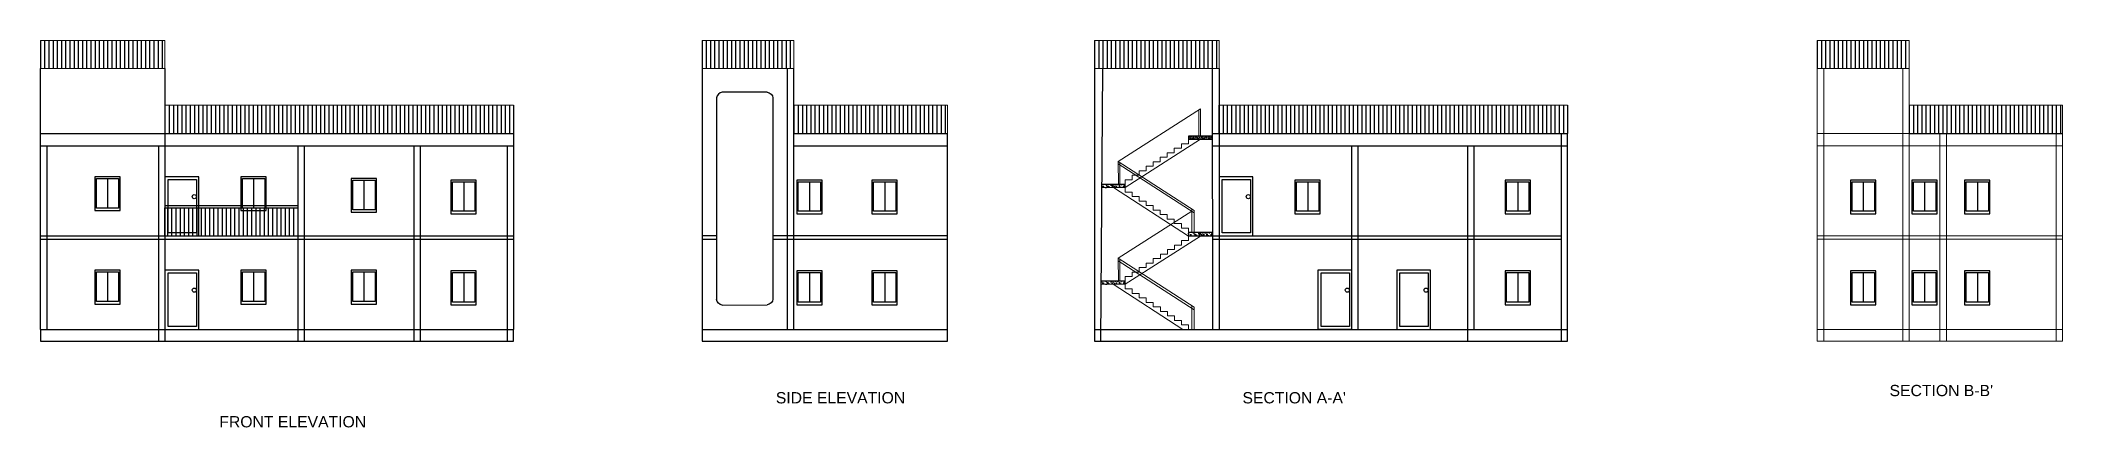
# Model space of a CAD drawing. Header units: metres. Extents: x 0 to 2377, y 0 to 2754.
# Drawn here: x 120.7 to 192.5, y 101.6 to 115.3 of the extents above; entities that cross this region are included whole.
import ezdxf

# ---------------------------------------------------------------- set-up
doc = ezdxf.new("R2010")
doc.units = ezdxf.units.M
doc.linetypes.add('DASHED', pattern=[0.75, 0.5, -0.25])
doc.layers.add('Stairs', color=1, linetype='Continuous', lineweight=35)
doc.layers.add('Walls', color=7, linetype='Continuous')
doc.styles.get("Standard").update_dxf_attribs({"font": 'arial.ttf'})

msp = doc.modelspace()

# ---------------------------------------------------------------- texts
at = {"char_height": 0.4, "attachment_point": 1}
for s, insert in [('\\pxqc;SIDE ELEVATION', (145.035, 102.859)), ("\\pxqc;SECTION A-A'", (161.153, 102.859)), ("SECTION B-B'", (186.379, 103.116)), ('\\pxqc;FRONT ELEVATION ', (125.575, 102.007))]:
    msp.add_mtext_dynamic_manual_height_columns(s, width=8.15046, gutter_width=17.678, heights=[0.763], dxfattribs=dict(at, insert=insert))

# ---------------------------------------------------------------- hatches: boundary and pattern name
at = {"lineweight": 0}
h = msp.add_hatch(dxfattribs=at)
h.set_pattern_fill('AR-CONC', color=256, scale=0.0005)
h.set_pattern_definition([(50, (-22.92186, 6.84556), (0.091092334, -0.007969543), [0.009525, -0.104775]), (355, (-22.92186, 6.84556), (-0.01762171, 0.095528423), [0.00762, -0.083820292]), (100.451445, (-22.91427, 6.84489), (0.073470624, 0.087558876), [0.008095004, -0.089045122]), (46.1842, (-22.92186, 6.87096), (0.13553952, -0.021021164), [0.0142875, -0.1571625]), (96.63556, (-22.91056, 6.8692), (0.11870207, 0.12371306), [0.01214251, -0.1335678]), (351.18415, (-22.92186, 6.87096), (0.11870207, 0.12371306), [0.01142998, -0.12572987]), (21, (-22.90916, 6.86461), (0.075807196, -0.0511326), [0.009525, -0.104775]), (326, (-22.90916, 6.86461), (0.030901014, 0.092093983), [0.00762, -0.08382]), (71.451445, (-22.90284, 6.86035), (0.10670821, 0.040961384), [0.008095004, -0.08904497]), (37.5, (-22.921857, 6.845558), (0.0015443016, 0.0422775194), [0, -0.082804, 0, -0.08509, 0, -0.0841375]), (7.5, (-22.921857, 6.84556), (0.033409831, 0.050090287), [0, -0.048514, 0, -0.080899, 0, -0.0320675]), (327.5, (-22.950178, 6.845558), (0.0677952976, -0.002864372), [0, -0.03175, 0, -0.09906, 0, -0.131445]), (317.5, (-22.96288, 6.84556), (0.07406459, 0.012713246), [0, -0.041275, 0, -0.065786, 0, -0.093345])])
h.paths.add_polyline_path([(162.324, 111.952), (161.469, 111.952), (161.469, 111.837), (162.324, 111.837)])
at = {"layer": 'Walls', "linetype": 'DASHED'}
h = msp.add_hatch(dxfattribs=at)
h.set_pattern_fill('AR-CONC', color=256, scale=0.029)
h.set_pattern_definition([(50, (-1313.58844, -1627.01318), (0.208005453, -0.018198119), [0.02175, -0.23925]), (355, (-1313.58844, -1627.01318), (-0.040237887, 0.218135719), [0.0174, -0.1914]), (100.451444, (-1313.5711, -1627.0147), (0.167767566, 0.199937597), [0.018484656, -0.203331212]), (46.1842, (-1313.58844, -1626.95518), (0.309499986, -0.04800059), [0.032625, -0.358875]), (96.635635, (-1313.56265, -1626.95918), (0.271051964, 0.282494394), [0.027727, -0.30499699]), (351.184164, (-1313.58844, -1626.95518), (0.271051964, 0.282494394), [0.0261, -0.2871]), (21, (-1313.55944, -1626.96968), (0.173103045, -0.116759478), [0.02175, -0.23925]), (326, (-1313.55944, -1626.96968), (0.070561446, 0.210293513), [0.0174, -0.1914]), (71.451445, (-1313.54501, -1626.9794), (0.24366449, 0.093534034), [0.018484655, -0.203331212]), (37.5, (-1313.58844, -1627.01318), (0.003526358, 0.0965392176), [0, -0.18908, 0, -0.1943, 0, -0.192125]), (7.5, (-1313.58844, -1627.01318), (0.076290166, 0.1143793964), [0, -0.11078, 0, -0.18473, 0, -0.073225]), (327.5, (-1313.65311, -1627.01318), (0.1548085065, -0.0065409128), [0, -0.0725, 0, -0.2262, 0, -0.30015]), (317.5, (-1313.68211, -1627.01318), (0.169123989, 0.029030445), [0, -0.09425, 0, -0.15022, 0, -0.21315])])
h.paths.add_polyline_path([(159.219, 110.122), (159.219, 110.237), (158.403, 110.236), (158.403, 110.121)])
h = msp.add_hatch(dxfattribs=at)
h.set_pattern_fill('AR-CONC', color=256, scale=0.029)
h.set_pattern_definition([(50, (-1310.47941, -1628.72818), (0.208005453, -0.018198119), [0.02175, -0.23925]), (355, (-1310.47941, -1628.72818), (-0.040237887, 0.218135719), [0.0174, -0.1914]), (100.451444, (-1310.46208, -1628.7297), (0.167767566, 0.199937597), [0.018484656, -0.203331212]), (46.1842, (-1310.47941, -1628.67018), (0.309499986, -0.04800059), [0.032625, -0.358875]), (96.635635, (-1310.45362, -1628.67418), (0.271051964, 0.282494394), [0.027727, -0.30499699]), (351.184164, (-1310.4794, -1628.67018), (0.271051964, 0.282494394), [0.0261, -0.2871]), (21, (-1310.45041, -1628.68468), (0.173103045, -0.116759478), [0.02175, -0.23925]), (326, (-1310.45041, -1628.68468), (0.070561446, 0.210293513), [0.0174, -0.1914]), (71.451445, (-1310.43599, -1628.6944), (0.24366449, 0.093534034), [0.018484655, -0.203331212]), (37.5, (-1310.47941, -1628.72818), (0.003526358, 0.0965392176), [0, -0.18908, 0, -0.1943, 0, -0.192125]), (7.5, (-1310.47941, -1628.72818), (0.076290166, 0.1143793964), [0, -0.11078, 0, -0.18473, 0, -0.073225]), (327.5, (-1310.54408, -1628.72818), (0.1548085065, -0.0065409128), [0, -0.0725, 0, -0.2262, 0, -0.30015]), (317.5, (-1310.57308, -1628.72818), (0.169123989, 0.029030445), [0, -0.09425, 0, -0.15022, 0, -0.21315])])
h.paths.add_polyline_path([(162.328, 108.407), (162.328, 108.522), (161.469, 108.522), (161.469, 108.407)])
h = msp.add_hatch(dxfattribs=at)
h.set_pattern_fill('AR-CONC', color=256, scale=0.029)
h.set_pattern_definition([(50, (-1313.58441, -1630.44818), (0.208005453, -0.018198119), [0.02175, -0.23925]), (355, (-1313.58441, -1630.44818), (-0.040237887, 0.218135719), [0.0174, -0.1914]), (100.451444, (-1313.56708, -1630.4497), (0.167767566, 0.199937597), [0.018484656, -0.203331212]), (46.1842, (-1313.58441, -1630.39018), (0.309499986, -0.04800059), [0.032625, -0.358875]), (96.635635, (-1313.55862, -1630.39418), (0.271051964, 0.282494394), [0.027727, -0.30499699]), (351.184164, (-1313.5844, -1630.39018), (0.271051964, 0.282494394), [0.0261, -0.2871]), (21, (-1313.55541, -1630.40468), (0.173103045, -0.116759478), [0.02175, -0.23925]), (326, (-1313.55541, -1630.40468), (0.070561446, 0.210293513), [0.0174, -0.1914]), (71.451445, (-1313.54099, -1630.4144), (0.24366449, 0.093534034), [0.018484655, -0.203331212]), (37.5, (-1313.58441, -1630.44818), (0.003526358, 0.0965392176), [0, -0.18908, 0, -0.1943, 0, -0.192125]), (7.5, (-1313.58441, -1630.44818), (0.076290166, 0.1143793964), [0, -0.11078, 0, -0.18473, 0, -0.073225]), (327.5, (-1313.64908, -1630.44818), (0.1548085065, -0.0065409128), [0, -0.0725, 0, -0.2262, 0, -0.30015]), (317.5, (-1313.67808, -1630.44818), (0.169123989, 0.029030445), [0, -0.09425, 0, -0.15022, 0, -0.21315])])
h.paths.add_polyline_path([(159.223, 106.687), (159.223, 106.802), (158.379, 106.801), (158.378, 106.687)])

# ---------------------------------------------------------------- linework, layer by layer
at = {"lineweight": 0}
for p, q in [((125.111, 115.346), (120.687, 115.346)), ((120.687, 115.346), (120.687, 114.346)), ((125.111, 114.346), (125.111, 115.346)), ((147.457, 115.346), (144.191, 115.346)), ((144.191, 115.346), (144.191, 114.346)), ((147.457, 114.346), (147.457, 115.346)), ((162.558, 115.346), (158.134, 115.346)), ((158.134, 115.346), (158.134, 114.346)), ((162.558, 114.346), (162.558, 115.346)), ((187.076, 115.346), (183.81, 115.346)), ((183.81, 115.346), (183.81, 114.346)), ((187.076, 114.346), (187.076, 115.346)), ((120.687, 114.346), (125.111, 114.346)), ((147.457, 114.346), (144.191, 114.346)), ((144.191, 114.346), (147.457, 114.346)), ((158.134, 114.346), (162.558, 114.346)), ((187.076, 114.346), (183.81, 114.346)), ((183.81, 114.346), (183.81, 112.046)), ((187.076, 114.346), (183.81, 114.346)), ((183.81, 114.346), (187.076, 114.346)), ((184.04, 104.667), (184.04, 114.346)), ((186.846, 114.346), (186.846, 104.667)), ((187.076, 104.667), (187.076, 114.346)), ((137.498, 113.046), (125.111, 113.046)), ((125.111, 113.046), (125.111, 112.046)), ((129.439, 113.046), (129.439, 112.046)), ((133.767, 113.046), (133.767, 112.046)), ((152.906, 113.046), (147.457, 113.046)), ((147.457, 113.046), (147.457, 112.046)), ((151.786, 113.046), (151.786, 112.046)), ((152.906, 112.046), (152.906, 113.046)), ((174.941, 113.046), (162.553, 113.046)), ((162.553, 113.046), (162.553, 112.046)), ((166.882, 113.046), (166.882, 112.046)), ((171.21, 113.046), (171.21, 112.046)), ((192.525, 113.046), (187.076, 113.046)), ((187.076, 113.046), (187.076, 112.046)), ((191.404, 113.046), (191.404, 112.046)), ((192.525, 112.046), (192.525, 113.046)), ((147.457, 112.046), (151.882, 112.046)), ((151.786, 112.046), (152.906, 112.046)), ((161.469, 111.952), (162.324, 111.952)), ((161.469, 111.952), (161.469, 111.837)), ((162.324, 111.952), (162.324, 111.837)), ((183.81, 112.046), (183.81, 104.667)), ((192.525, 112.046), (183.81, 112.046)), ((183.81, 111.607), (192.525, 111.607)), ((187.076, 112.046), (191.5, 112.046)), ((188.167, 112.046), (188.167, 104.667)), ((188.398, 104.667), (188.398, 112.046)), ((191.404, 112.046), (192.525, 112.046)), ((192.295, 104.667), (192.295, 112.046)), ((192.525, 104.667), (192.525, 112.046)), ((159.219, 110.122), (158.402, 110.122)), ((159.219, 110.122), (159.219, 110.237)), ((161.469, 108.522), (161.469, 108.407)), ((162.322, 108.407), (162.322, 108.522)), ((162.328, 108.407), (161.469, 108.407)), ((192.525, 108.407), (183.81, 108.407)), ((183.81, 108.287), (192.525, 108.287)), ((159.223, 106.687), (158.378, 106.687)), ((159.223, 106.687), (159.223, 106.802)), ((192.525, 105.087), (183.81, 105.087)), ((183.81, 104.667), (192.525, 104.667))]:
    msp.add_line(p, q, dxfattribs=at)
for p, q in [((120.687, 115.346), (120.687, 114.346)), ((120.836, 115.346), (120.836, 114.346)), ((120.986, 115.346), (120.986, 114.346)), ((121.135, 115.346), (121.135, 114.346)), ((121.284, 115.346), (121.284, 114.346)), ((121.433, 115.346), (121.433, 114.346)), ((121.433, 115.346), (121.433, 114.346)), ((121.583, 115.346), (121.583, 114.346)), ((121.583, 115.346), (121.583, 114.346)), ((121.732, 115.346), (121.732, 114.346)), ((121.881, 115.346), (121.881, 114.346)), ((121.881, 115.346), (121.881, 114.346)), ((122.03, 115.346), (122.03, 114.346)), ((122.18, 115.346), (122.18, 114.346)), ((122.329, 115.346), (122.329, 114.346)), ((122.478, 115.346), (122.478, 114.346)), ((122.627, 115.346), (122.627, 114.346)), ((122.627, 115.346), (122.627, 114.346)), ((122.777, 115.346), (122.777, 114.346)), ((122.777, 115.346), (122.777, 114.346)), ((122.926, 115.346), (122.926, 114.346)), ((123.075, 115.346), (123.075, 114.346)), ((123.075, 115.346), (123.075, 114.346)), ((123.224, 115.346), (123.224, 114.346)), ((123.374, 115.346), (123.374, 114.346)), ((123.523, 115.346), (123.523, 114.346)), ((123.672, 115.346), (123.672, 114.346)), ((123.821, 115.346), (123.821, 114.346)), ((123.821, 115.346), (123.821, 114.346)), ((123.97, 115.346), (123.97, 114.346)), ((123.97, 115.346), (123.97, 114.346)), ((124.12, 115.346), (124.12, 114.346)), ((124.269, 115.346), (124.269, 114.346)), ((124.269, 115.346), (124.269, 114.346)), ((124.418, 115.346), (124.418, 114.346)), ((124.567, 115.346), (124.567, 114.346)), ((124.717, 115.346), (124.717, 114.346)), ((124.866, 115.346), (124.866, 114.346)), ((125.015, 115.346), (125.015, 114.346)), ((125.015, 115.346), (125.015, 114.346)), ((144.191, 115.346), (144.191, 114.346)), ((144.34, 115.346), (144.34, 114.346)), ((144.49, 115.346), (144.49, 114.346)), ((144.639, 115.346), (144.639, 114.346)), ((144.788, 115.346), (144.788, 114.346)), ((144.937, 115.346), (144.937, 114.346)), ((144.937, 115.346), (144.937, 114.346)), ((145.086, 115.346), (145.086, 114.346)), ((145.086, 115.346), (145.086, 114.346)), ((145.236, 115.346), (145.236, 114.346)), ((145.385, 115.346), (145.385, 114.346)), ((145.385, 115.346), (145.385, 114.346)), ((145.534, 115.346), (145.534, 114.346)), ((145.683, 115.346), (145.683, 114.346)), ((145.833, 115.346), (145.833, 114.346)), ((145.982, 115.346), (145.982, 114.346)), ((146.131, 115.346), (146.131, 114.346)), ((146.131, 115.346), (146.131, 114.346)), ((146.28, 115.346), (146.28, 114.346)), ((146.28, 115.346), (146.28, 114.346)), ((146.43, 115.346), (146.43, 114.346)), ((146.579, 115.346), (146.579, 114.346)), ((146.579, 115.346), (146.579, 114.346)), ((146.728, 115.346), (146.728, 114.346)), ((146.877, 115.346), (146.877, 114.346)), ((147.027, 115.346), (147.027, 114.346)), ((147.176, 115.346), (147.176, 114.346)), ((147.325, 115.346), (147.325, 114.346)), ((147.325, 115.346), (147.325, 114.346)), ((158.134, 115.346), (158.134, 114.346)), ((158.283, 115.346), (158.283, 114.346)), ((158.432, 115.346), (158.432, 114.346)), ((158.581, 115.346), (158.581, 114.346)), ((158.731, 115.346), (158.731, 114.346)), ((158.88, 115.346), (158.88, 114.346)), ((158.88, 115.346), (158.88, 114.346)), ((159.029, 115.346), (159.029, 114.346)), ((159.029, 115.346), (159.029, 114.346)), ((159.178, 115.346), (159.178, 114.346)), ((159.328, 115.346), (159.328, 114.346)), ((159.328, 115.346), (159.328, 114.346)), ((159.477, 115.346), (159.477, 114.346)), ((159.626, 115.346), (159.626, 114.346)), ((159.775, 115.346), (159.775, 114.346)), ((159.925, 115.346), (159.925, 114.346)), ((160.074, 115.346), (160.074, 114.346)), ((160.074, 115.346), (160.074, 114.346)), ((160.223, 115.346), (160.223, 114.346)), ((160.223, 115.346), (160.223, 114.346)), ((160.372, 115.346), (160.372, 114.346)), ((160.522, 115.346), (160.522, 114.346)), ((160.522, 115.346), (160.522, 114.346)), ((160.671, 115.346), (160.671, 114.346)), ((160.82, 115.346), (160.82, 114.346)), ((160.969, 115.346), (160.969, 114.346)), ((161.119, 115.346), (161.119, 114.346)), ((161.268, 115.346), (161.268, 114.346)), ((161.268, 115.346), (161.268, 114.346)), ((161.417, 115.346), (161.417, 114.346)), ((161.417, 115.346), (161.417, 114.346)), ((161.566, 115.346), (161.566, 114.346)), ((161.716, 115.346), (161.716, 114.346)), ((161.716, 115.346), (161.716, 114.346)), ((161.865, 115.346), (161.865, 114.346)), ((162.014, 115.346), (162.014, 114.346)), ((162.163, 115.346), (162.163, 114.346)), ((162.313, 115.346), (162.313, 114.346)), ((162.462, 115.346), (162.462, 114.346)), ((162.462, 115.346), (162.462, 114.346)), ((183.81, 115.346), (183.81, 114.346)), ((183.959, 115.346), (183.959, 114.346)), ((184.108, 115.346), (184.108, 114.346)), ((184.258, 115.346), (184.258, 114.346)), ((184.407, 115.346), (184.407, 114.346)), ((184.556, 115.346), (184.556, 114.346)), ((184.556, 115.346), (184.556, 114.346)), ((184.705, 115.346), (184.705, 114.346)), ((184.705, 115.346), (184.705, 114.346)), ((184.855, 115.346), (184.855, 114.346)), ((185.004, 115.346), (185.004, 114.346)), ((185.004, 115.346), (185.004, 114.346)), ((185.153, 115.346), (185.153, 114.346)), ((185.302, 115.346), (185.302, 114.346)), ((185.451, 115.346), (185.451, 114.346)), ((185.601, 115.346), (185.601, 114.346)), ((185.75, 115.346), (185.75, 114.346)), ((185.75, 115.346), (185.75, 114.346)), ((185.899, 115.346), (185.899, 114.346)), ((185.899, 115.346), (185.899, 114.346)), ((186.048, 115.346), (186.048, 114.346)), ((186.198, 115.346), (186.198, 114.346)), ((186.198, 115.346), (186.198, 114.346)), ((186.347, 115.346), (186.347, 114.346)), ((186.496, 115.346), (186.496, 114.346)), ((186.645, 115.346), (186.645, 114.346)), ((186.795, 115.346), (186.795, 114.346)), ((186.944, 115.346), (186.944, 114.346)), ((186.944, 115.346), (186.944, 114.346)), ((120.687, 108.287), (120.687, 114.346)), ((125.111, 114.346), (125.111, 104.667)), ((144.191, 114.346), (144.191, 104.667)), ((147.227, 105.087), (147.227, 114.346)), ((147.457, 105.087), (147.457, 114.346)), ((158.134, 114.346), (158.134, 104.667)), ((158.364, 104.667), (158.432, 114.346)), ((146.509, 113.507), (144.909, 113.507)), ((125.111, 113.046), (125.111, 112.046)), ((125.26, 113.046), (125.26, 112.046)), ((125.41, 113.046), (125.41, 112.046)), ((125.559, 113.046), (125.559, 112.046)), ((125.708, 113.046), (125.708, 112.046)), ((125.857, 113.046), (125.857, 112.046)), ((125.857, 113.046), (125.857, 112.046)), ((126.007, 113.046), (126.007, 112.046)), ((126.007, 113.046), (126.007, 112.046)), ((126.156, 113.046), (126.156, 112.046)), ((126.305, 113.046), (126.305, 112.046)), ((126.305, 113.046), (126.305, 112.046)), ((126.454, 113.046), (126.454, 112.046)), ((126.604, 113.046), (126.604, 112.046)), ((126.753, 113.046), (126.753, 112.046)), ((126.902, 113.046), (126.902, 112.046)), ((127.051, 113.046), (127.051, 112.046)), ((127.051, 113.046), (127.051, 112.046)), ((127.201, 113.046), (127.201, 112.046)), ((127.201, 113.046), (127.201, 112.046)), ((127.35, 113.046), (127.35, 112.046)), ((127.499, 113.046), (127.499, 112.046)), ((127.499, 113.046), (127.499, 112.046)), ((127.648, 113.046), (127.648, 112.046)), ((127.798, 113.046), (127.798, 112.046)), ((127.947, 113.046), (127.947, 112.046)), ((128.096, 113.046), (128.096, 112.046)), ((128.245, 113.046), (128.245, 112.046)), ((128.245, 113.046), (128.245, 112.046)), ((128.395, 113.046), (128.395, 112.046)), ((128.395, 113.046), (128.395, 112.046)), ((128.544, 113.046), (128.544, 112.046)), ((128.693, 113.046), (128.693, 112.046)), ((128.693, 113.046), (128.693, 112.046)), ((128.842, 113.046), (128.842, 112.046)), ((128.991, 113.046), (128.991, 112.046)), ((129.141, 113.046), (129.141, 112.046)), ((129.29, 113.046), (129.29, 112.046)), ((129.439, 113.046), (129.439, 112.046)), ((129.439, 113.046), (129.439, 112.046)), ((129.439, 113.046), (129.439, 112.046)), ((129.588, 113.046), (129.588, 112.046)), ((129.738, 113.046), (129.738, 112.046)), ((129.887, 113.046), (129.887, 112.046)), ((130.036, 113.046), (130.036, 112.046)), ((130.185, 113.046), (130.185, 112.046)), ((130.185, 113.046), (130.185, 112.046)), ((130.335, 113.046), (130.335, 112.046)), ((130.335, 113.046), (130.335, 112.046)), ((130.484, 113.046), (130.484, 112.046)), ((130.633, 113.046), (130.633, 112.046)), ((130.633, 113.046), (130.633, 112.046)), ((130.782, 113.046), (130.782, 112.046)), ((130.932, 113.046), (130.932, 112.046)), ((131.081, 113.046), (131.081, 112.046)), ((131.23, 113.046), (131.23, 112.046)), ((131.379, 113.046), (131.379, 112.046)), ((131.379, 113.046), (131.379, 112.046)), ((131.529, 113.046), (131.529, 112.046)), ((131.529, 113.046), (131.529, 112.046)), ((131.678, 113.046), (131.678, 112.046)), ((131.827, 113.046), (131.827, 112.046)), ((131.827, 113.046), (131.827, 112.046)), ((131.976, 113.046), (131.976, 112.046)), ((132.126, 113.046), (132.126, 112.046)), ((132.275, 113.046), (132.275, 112.046)), ((132.424, 113.046), (132.424, 112.046)), ((132.573, 113.046), (132.573, 112.046)), ((132.573, 113.046), (132.573, 112.046)), ((132.723, 113.046), (132.723, 112.046)), ((132.723, 113.046), (132.723, 112.046)), ((132.872, 113.046), (132.872, 112.046)), ((133.021, 113.046), (133.021, 112.046)), ((133.021, 113.046), (133.021, 112.046)), ((133.17, 113.046), (133.17, 112.046)), ((133.32, 113.046), (133.32, 112.046)), ((133.469, 113.046), (133.469, 112.046)), ((133.618, 113.046), (133.618, 112.046)), ((133.767, 113.046), (133.767, 112.046)), ((133.767, 113.046), (133.767, 112.046)), ((133.767, 113.046), (133.767, 112.046)), ((133.917, 113.046), (133.917, 112.046)), ((134.066, 113.046), (134.066, 112.046)), ((134.215, 113.046), (134.215, 112.046)), ((134.364, 113.046), (134.364, 112.046)), ((134.514, 113.046), (134.514, 112.046)), ((134.514, 113.046), (134.514, 112.046)), ((134.663, 113.046), (134.663, 112.046)), ((134.663, 113.046), (134.663, 112.046)), ((134.812, 113.046), (134.812, 112.046)), ((134.961, 113.046), (134.961, 112.046)), ((134.961, 113.046), (134.961, 112.046)), ((135.11, 113.046), (135.11, 112.046)), ((135.26, 113.046), (135.26, 112.046)), ((135.409, 113.046), (135.409, 112.046)), ((135.558, 113.046), (135.558, 112.046)), ((135.707, 113.046), (135.707, 112.046)), ((135.707, 113.046), (135.707, 112.046)), ((135.857, 113.046), (135.857, 112.046)), ((135.857, 113.046), (135.857, 112.046)), ((136.006, 113.046), (136.006, 112.046)), ((136.155, 113.046), (136.155, 112.046)), ((136.155, 113.046), (136.155, 112.046)), ((136.304, 113.046), (136.304, 112.046)), ((136.454, 113.046), (136.454, 112.046)), ((136.603, 113.046), (136.603, 112.046)), ((136.752, 113.046), (136.752, 112.046)), ((136.901, 113.046), (136.901, 112.046)), ((136.901, 113.046), (136.901, 112.046)), ((137.051, 113.046), (137.051, 112.046)), ((137.051, 113.046), (137.051, 112.046)), ((137.2, 113.046), (137.2, 112.046)), ((137.349, 113.046), (137.349, 112.046)), ((137.349, 113.046), (137.349, 112.046)), ((137.498, 113.046), (137.498, 112.046)), ((144.709, 113.307), (144.709, 106.15)), ((146.709, 113.307), (146.709, 106.161)), ((147.457, 113.046), (147.457, 112.046)), ((147.607, 113.046), (147.607, 112.046)), ((147.756, 113.046), (147.756, 112.046)), ((147.905, 113.046), (147.905, 112.046)), ((148.054, 113.046), (148.054, 112.046)), ((148.204, 113.046), (148.204, 112.046)), ((148.204, 113.046), (148.204, 112.046)), ((148.353, 113.046), (148.353, 112.046)), ((148.353, 113.046), (148.353, 112.046)), ((148.502, 113.046), (148.502, 112.046)), ((148.651, 113.046), (148.651, 112.046)), ((148.651, 113.046), (148.651, 112.046)), ((148.801, 113.046), (148.801, 112.046)), ((148.95, 113.046), (148.95, 112.046)), ((149.099, 113.046), (149.099, 112.046)), ((149.248, 113.046), (149.248, 112.046)), ((149.398, 113.046), (149.398, 112.046)), ((149.398, 113.046), (149.398, 112.046)), ((149.547, 113.046), (149.547, 112.046)), ((149.547, 113.046), (149.547, 112.046)), ((149.696, 113.046), (149.696, 112.046)), ((149.845, 113.046), (149.845, 112.046)), ((149.845, 113.046), (149.845, 112.046)), ((149.995, 113.046), (149.995, 112.046)), ((150.144, 113.046), (150.144, 112.046)), ((150.293, 113.046), (150.293, 112.046)), ((150.442, 113.046), (150.442, 112.046)), ((150.592, 113.046), (150.592, 112.046)), ((150.592, 113.046), (150.592, 112.046)), ((150.741, 113.046), (150.741, 112.046)), ((150.741, 113.046), (150.741, 112.046)), ((150.89, 113.046), (150.89, 112.046)), ((151.039, 113.046), (151.039, 112.046)), ((151.039, 113.046), (151.039, 112.046)), ((151.189, 113.046), (151.189, 112.046)), ((151.338, 113.046), (151.338, 112.046)), ((151.487, 113.046), (151.487, 112.046)), ((151.636, 113.046), (151.636, 112.046)), ((151.786, 113.046), (151.786, 112.046)), ((151.786, 113.046), (151.786, 112.046)), ((151.786, 113.046), (151.786, 112.046)), ((151.935, 113.046), (151.935, 112.046)), ((152.084, 113.046), (152.084, 112.046)), ((152.233, 113.046), (152.233, 112.046)), ((152.383, 113.046), (152.383, 112.046)), ((152.532, 113.046), (152.532, 112.046)), ((152.532, 113.046), (152.532, 112.046)), ((152.681, 113.046), (152.681, 112.046)), ((152.681, 113.046), (152.681, 112.046)), ((152.83, 113.046), (152.83, 112.046)), ((162.553, 113.046), (162.553, 112.046)), ((162.703, 113.046), (162.703, 112.046)), ((162.852, 113.046), (162.852, 112.046)), ((163.001, 113.046), (163.001, 112.046)), ((163.15, 113.046), (163.15, 112.046)), ((163.3, 113.046), (163.3, 112.046)), ((163.3, 113.046), (163.3, 112.046)), ((163.449, 113.046), (163.449, 112.046)), ((163.449, 113.046), (163.449, 112.046)), ((163.598, 113.046), (163.598, 112.046)), ((163.747, 113.046), (163.747, 112.046)), ((163.747, 113.046), (163.747, 112.046)), ((163.897, 113.046), (163.897, 112.046)), ((164.046, 113.046), (164.046, 112.046)), ((164.195, 113.046), (164.195, 112.046)), ((164.344, 113.046), (164.344, 112.046)), ((164.494, 113.046), (164.494, 112.046)), ((164.494, 113.046), (164.494, 112.046)), ((164.643, 113.046), (164.643, 112.046)), ((164.643, 113.046), (164.643, 112.046)), ((164.792, 113.046), (164.792, 112.046)), ((164.941, 113.046), (164.941, 112.046)), ((164.941, 113.046), (164.941, 112.046)), ((165.091, 113.046), (165.091, 112.046)), ((165.24, 113.046), (165.24, 112.046)), ((165.389, 113.046), (165.389, 112.046)), ((165.538, 113.046), (165.538, 112.046)), ((165.688, 113.046), (165.688, 112.046)), ((165.688, 113.046), (165.688, 112.046)), ((165.837, 113.046), (165.837, 112.046)), ((165.837, 113.046), (165.837, 112.046)), ((165.986, 113.046), (165.986, 112.046)), ((166.135, 113.046), (166.135, 112.046)), ((166.135, 113.046), (166.135, 112.046)), ((166.285, 113.046), (166.285, 112.046)), ((166.434, 113.046), (166.434, 112.046)), ((166.583, 113.046), (166.583, 112.046)), ((166.732, 113.046), (166.732, 112.046)), ((166.882, 113.046), (166.882, 112.046)), ((166.882, 113.046), (166.882, 112.046)), ((166.882, 113.046), (166.882, 112.046)), ((167.031, 113.046), (167.031, 112.046)), ((167.18, 113.046), (167.18, 112.046)), ((167.329, 113.046), (167.329, 112.046)), ((167.479, 113.046), (167.479, 112.046)), ((167.628, 113.046), (167.628, 112.046)), ((167.628, 113.046), (167.628, 112.046)), ((167.777, 113.046), (167.777, 112.046)), ((167.777, 113.046), (167.777, 112.046)), ((167.926, 113.046), (167.926, 112.046)), ((168.075, 113.046), (168.075, 112.046)), ((168.075, 113.046), (168.075, 112.046)), ((168.225, 113.046), (168.225, 112.046)), ((168.374, 113.046), (168.374, 112.046)), ((168.523, 113.046), (168.523, 112.046)), ((168.672, 113.046), (168.672, 112.046)), ((168.822, 113.046), (168.822, 112.046)), ((168.822, 113.046), (168.822, 112.046)), ((168.971, 113.046), (168.971, 112.046)), ((168.971, 113.046), (168.971, 112.046)), ((169.12, 113.046), (169.12, 112.046)), ((169.269, 113.046), (169.269, 112.046)), ((169.269, 113.046), (169.269, 112.046)), ((169.419, 113.046), (169.419, 112.046)), ((169.568, 113.046), (169.568, 112.046)), ((169.717, 113.046), (169.717, 112.046)), ((169.866, 113.046), (169.866, 112.046)), ((170.016, 113.046), (170.016, 112.046)), ((170.016, 113.046), (170.016, 112.046)), ((170.165, 113.046), (170.165, 112.046)), ((170.165, 113.046), (170.165, 112.046)), ((170.314, 113.046), (170.314, 112.046)), ((170.463, 113.046), (170.463, 112.046)), ((170.463, 113.046), (170.463, 112.046)), ((170.613, 113.046), (170.613, 112.046)), ((170.762, 113.046), (170.762, 112.046)), ((170.911, 113.046), (170.911, 112.046)), ((171.06, 113.046), (171.06, 112.046)), ((171.21, 113.046), (171.21, 112.046)), ((171.21, 113.046), (171.21, 112.046)), ((171.21, 113.046), (171.21, 112.046)), ((171.359, 113.046), (171.359, 112.046)), ((171.508, 113.046), (171.508, 112.046)), ((171.657, 113.046), (171.657, 112.046)), ((171.807, 113.046), (171.807, 112.046)), ((171.956, 113.046), (171.956, 112.046)), ((171.956, 113.046), (171.956, 112.046)), ((172.105, 113.046), (172.105, 112.046)), ((172.105, 113.046), (172.105, 112.046)), ((172.254, 113.046), (172.254, 112.046)), ((172.404, 113.046), (172.404, 112.046)), ((172.404, 113.046), (172.404, 112.046)), ((172.553, 113.046), (172.553, 112.046)), ((172.702, 113.046), (172.702, 112.046)), ((172.851, 113.046), (172.851, 112.046)), ((173.001, 113.046), (173.001, 112.046)), ((173.15, 113.046), (173.15, 112.046)), ((173.15, 113.046), (173.15, 112.046)), ((173.299, 113.046), (173.299, 112.046)), ((173.299, 113.046), (173.299, 112.046)), ((173.448, 113.046), (173.448, 112.046)), ((173.598, 113.046), (173.598, 112.046)), ((173.598, 113.046), (173.598, 112.046)), ((173.747, 113.046), (173.747, 112.046)), ((173.896, 113.046), (173.896, 112.046)), ((174.045, 113.046), (174.045, 112.046)), ((174.194, 113.046), (174.194, 112.046)), ((174.344, 113.046), (174.344, 112.046)), ((174.344, 113.046), (174.344, 112.046)), ((174.493, 113.046), (174.493, 112.046)), ((174.493, 113.046), (174.493, 112.046)), ((174.642, 113.046), (174.642, 112.046)), ((174.791, 113.046), (174.791, 112.046)), ((174.791, 113.046), (174.791, 112.046)), ((174.941, 113.046), (174.941, 112.046)), ((187.076, 113.046), (187.076, 112.046)), ((187.226, 113.046), (187.226, 112.046)), ((187.375, 113.046), (187.375, 112.046)), ((187.524, 113.046), (187.524, 112.046)), ((187.673, 113.046), (187.673, 112.046)), ((187.822, 113.046), (187.822, 112.046)), ((187.822, 113.046), (187.822, 112.046)), ((187.972, 113.046), (187.972, 112.046)), ((187.972, 113.046), (187.972, 112.046)), ((188.121, 113.046), (188.121, 112.046)), ((188.27, 113.046), (188.27, 112.046)), ((188.27, 113.046), (188.27, 112.046)), ((188.419, 113.046), (188.419, 112.046)), ((188.569, 113.046), (188.569, 112.046)), ((188.718, 113.046), (188.718, 112.046)), ((188.867, 113.046), (188.867, 112.046)), ((189.016, 113.046), (189.016, 112.046)), ((189.016, 113.046), (189.016, 112.046)), ((189.166, 113.046), (189.166, 112.046)), ((189.166, 113.046), (189.166, 112.046)), ((189.315, 113.046), (189.315, 112.046)), ((189.464, 113.046), (189.464, 112.046)), ((189.464, 113.046), (189.464, 112.046)), ((189.613, 113.046), (189.613, 112.046)), ((189.763, 113.046), (189.763, 112.046)), ((189.912, 113.046), (189.912, 112.046)), ((190.061, 113.046), (190.061, 112.046)), ((190.21, 113.046), (190.21, 112.046)), ((190.21, 113.046), (190.21, 112.046)), ((190.36, 113.046), (190.36, 112.046)), ((190.36, 113.046), (190.36, 112.046)), ((190.509, 113.046), (190.509, 112.046)), ((190.658, 113.046), (190.658, 112.046)), ((190.658, 113.046), (190.658, 112.046)), ((190.807, 113.046), (190.807, 112.046)), ((190.957, 113.046), (190.957, 112.046)), ((191.106, 113.046), (191.106, 112.046)), ((191.255, 113.046), (191.255, 112.046)), ((191.404, 113.046), (191.404, 112.046)), ((191.404, 113.046), (191.404, 112.046)), ((191.404, 113.046), (191.404, 112.046)), ((191.554, 113.046), (191.554, 112.046)), ((191.703, 113.046), (191.703, 112.046)), ((191.852, 113.046), (191.852, 112.046)), ((192.001, 113.046), (192.001, 112.046)), ((192.151, 113.046), (192.151, 112.046)), ((192.151, 113.046), (192.151, 112.046)), ((192.3, 113.046), (192.3, 112.046)), ((192.3, 113.046), (192.3, 112.046)), ((192.449, 113.046), (192.449, 112.046)), ((120.687, 111.607), (120.687, 112.046)), ((120.687, 112.046), (137.494, 112.046)), ((120.687, 111.607), (137.494, 111.607)), ((120.917, 111.607), (120.917, 105.087)), ((124.881, 111.607), (124.881, 104.667)), ((129.826, 111.607), (129.826, 104.667)), ((130.056, 111.607), (130.056, 104.667)), ((133.95, 111.607), (133.95, 104.667)), ((134.18, 111.607), (134.18, 104.667)), ((137.264, 111.607), (137.264, 104.667)), ((137.494, 112.046), (137.494, 111.607)), ((137.494, 111.607), (137.494, 105.087)), ((147.457, 112.046), (152.906, 112.046)), ((147.457, 111.607), (152.906, 111.607)), ((152.906, 104.667), (152.906, 112.046)), ((162.316, 112.046), (174.941, 112.046)), ((162.317, 111.607), (174.941, 111.607)), ((167.273, 105.087), (167.273, 111.607)), ((167.503, 105.087), (167.503, 111.607)), ((171.396, 104.667), (171.396, 111.607)), ((171.626, 105.087), (171.626, 111.607)), ((174.711, 112.046), (174.711, 104.667)), ((174.941, 104.667), (174.941, 112.046)), ((187.076, 112.046), (192.525, 112.046)), ((123.518, 110.507), (122.618, 110.507)), ((122.618, 110.507), (122.618, 109.307)), ((123.07, 110.447), (123.07, 109.395)), ((123.518, 109.307), (123.518, 110.507)), ((125.111, 110.507), (125.111, 108.407)), ((126.311, 110.507), (125.111, 110.507)), ((126.311, 108.407), (126.311, 110.507)), ((128.71, 110.507), (127.81, 110.507)), ((127.81, 110.507), (127.81, 109.307)), ((128.262, 110.447), (128.262, 109.395)), ((128.71, 109.307), (128.71, 110.507)), ((132.625, 110.447), (131.725, 110.447)), ((131.725, 110.447), (131.725, 109.247)), ((132.177, 110.387), (132.177, 109.336)), ((132.625, 109.247), (132.625, 110.447)), ((136.172, 110.391), (135.272, 110.391)), ((135.272, 110.391), (135.272, 109.191)), ((135.724, 110.331), (135.724, 109.28)), ((136.172, 109.191), (136.172, 110.391)), ((148.454, 110.391), (147.554, 110.391)), ((147.554, 110.391), (147.554, 109.191)), ((148.005, 110.331), (148.005, 109.28)), ((148.454, 109.191), (148.454, 110.391)), ((151.128, 110.391), (150.228, 110.391)), ((150.228, 110.391), (150.228, 109.191)), ((150.68, 110.331), (150.68, 109.28)), ((151.128, 109.191), (151.128, 110.391)), ((162.558, 110.507), (162.558, 108.407)), ((163.758, 110.507), (162.558, 110.507)), ((163.758, 108.407), (163.758, 110.507)), ((166.156, 110.391), (165.256, 110.391)), ((165.256, 110.391), (165.256, 109.191)), ((165.708, 110.331), (165.708, 109.28)), ((166.156, 109.191), (166.156, 110.391)), ((173.619, 110.391), (172.719, 110.391)), ((172.719, 110.391), (172.719, 109.191)), ((173.17, 110.331), (173.17, 109.28)), ((173.619, 109.191), (173.619, 110.391)), ((185.893, 110.391), (184.993, 110.391)), ((184.993, 110.391), (184.993, 109.191)), ((185.445, 110.331), (185.445, 109.28)), ((185.893, 109.191), (185.893, 110.391)), ((188.072, 110.391), (187.172, 110.391)), ((187.172, 110.391), (187.172, 109.191)), ((187.624, 110.331), (187.624, 109.28)), ((188.072, 109.191), (188.072, 110.391)), ((189.947, 110.391), (189.047, 110.391)), ((189.047, 110.391), (189.047, 109.191)), ((189.499, 110.331), (189.499, 109.28)), ((189.947, 109.191), (189.947, 110.391)), ((122.618, 109.307), (123.518, 109.307)), ((129.826, 109.476), (125.111, 109.476)), ((125.111, 108.407), (125.111, 109.407)), ((125.111, 109.407), (129.826, 109.407)), ((125.199, 109.407), (125.199, 108.407)), ((125.349, 109.407), (125.349, 108.407)), ((125.498, 109.407), (125.498, 108.407)), ((125.647, 109.407), (125.647, 108.407)), ((125.796, 109.407), (125.796, 108.407)), ((125.946, 109.407), (125.946, 108.407)), ((126.095, 109.407), (126.095, 108.407)), ((126.244, 109.407), (126.244, 108.407)), ((126.393, 109.407), (126.393, 108.407)), ((126.543, 109.407), (126.543, 108.407)), ((126.692, 109.407), (126.692, 108.407)), ((126.841, 109.407), (126.841, 108.407)), ((126.99, 109.407), (126.99, 108.407)), ((127.14, 109.407), (127.14, 108.407)), ((127.289, 109.407), (127.289, 108.407)), ((127.438, 109.407), (127.438, 108.407)), ((127.587, 109.407), (127.587, 108.407)), ((127.737, 109.407), (127.737, 108.407)), ((127.737, 109.407), (127.737, 108.407)), ((127.81, 109.307), (128.71, 109.307)), ((127.886, 109.407), (127.886, 108.407)), ((127.886, 109.407), (127.886, 108.407)), ((128.035, 109.407), (128.035, 108.407)), ((128.184, 109.407), (128.184, 108.407)), ((128.334, 109.407), (128.334, 108.407)), ((128.483, 109.407), (128.483, 108.407)), ((128.632, 109.407), (128.632, 108.407)), ((128.781, 109.407), (128.781, 108.407)), ((128.931, 109.407), (128.931, 108.407)), ((129.08, 109.407), (129.08, 108.407)), ((129.229, 109.407), (129.229, 108.407)), ((129.378, 109.407), (129.378, 108.407)), ((129.527, 109.407), (129.527, 108.407)), ((129.677, 109.407), (129.677, 108.407)), ((129.826, 109.407), (129.826, 108.407)), ((131.725, 109.247), (132.625, 109.247)), ((135.272, 109.191), (136.172, 109.191)), ((147.554, 109.191), (148.454, 109.191)), ((150.228, 109.191), (151.128, 109.191)), ((165.256, 109.191), (166.156, 109.191)), ((172.719, 109.191), (173.619, 109.191)), ((184.993, 109.191), (185.893, 109.191)), ((187.172, 109.191), (188.072, 109.191)), ((189.047, 109.191), (189.947, 109.191)), ((120.687, 108.287), (120.687, 108.407)), ((120.687, 108.407), (137.494, 108.407)), ((120.687, 105.087), (120.687, 108.287)), ((120.687, 108.287), (137.494, 108.287)), ((125.111, 108.407), (126.311, 108.407)), ((144.709, 108.407), (144.191, 108.407)), ((144.191, 108.287), (144.709, 108.287)), ((152.906, 108.407), (146.709, 108.407)), ((146.709, 108.287), (152.906, 108.287)), ((158.364, 108.407), (158.39, 108.407)), ((158.364, 108.287), (158.389, 108.287)), ((161.469, 108.407), (174.711, 108.407)), ((162.323, 108.287), (174.711, 108.287)), ((162.558, 108.407), (163.758, 108.407)), ((123.518, 107.187), (122.618, 107.187)), ((122.618, 107.187), (122.618, 105.987)), ((123.07, 107.127), (123.07, 106.075)), ((123.518, 105.987), (123.518, 107.187)), ((125.111, 107.187), (125.111, 105.087)), ((126.311, 107.187), (125.111, 107.187)), ((126.311, 105.087), (126.311, 107.187)), ((128.71, 107.187), (127.81, 107.187)), ((127.81, 107.187), (127.81, 105.987)), ((128.262, 107.127), (128.262, 106.075)), ((128.71, 105.987), (128.71, 107.187)), ((132.625, 107.187), (131.725, 107.187)), ((131.725, 107.187), (131.725, 105.987)), ((132.177, 107.127), (132.177, 106.075)), ((132.625, 105.987), (132.625, 107.187)), ((136.172, 107.161), (135.272, 107.161)), ((135.272, 107.161), (135.272, 105.961)), ((135.724, 107.101), (135.724, 106.05)), ((136.172, 105.961), (136.172, 107.161)), ((148.454, 107.161), (147.554, 107.161)), ((147.554, 107.161), (147.554, 105.961)), ((148.005, 107.101), (148.005, 106.05)), ((148.454, 105.961), (148.454, 107.161)), ((151.128, 107.161), (150.228, 107.161)), ((150.228, 107.161), (150.228, 105.961)), ((150.68, 107.101), (150.68, 106.05)), ((151.128, 105.961), (151.128, 107.161)), ((166.073, 107.187), (166.073, 105.087)), ((167.273, 107.187), (166.073, 107.187)), ((167.273, 105.087), (167.273, 107.187)), ((168.872, 107.187), (168.872, 105.087)), ((170.072, 107.187), (168.872, 107.187)), ((170.072, 105.087), (170.072, 107.187)), ((173.619, 107.161), (172.719, 107.161)), ((172.719, 107.161), (172.719, 105.961)), ((173.17, 107.101), (173.17, 106.05)), ((173.619, 105.961), (173.619, 107.161)), ((185.893, 107.161), (184.993, 107.161)), ((184.993, 107.161), (184.993, 105.961)), ((185.445, 107.101), (185.445, 106.05)), ((185.893, 105.961), (185.893, 107.161)), ((188.072, 107.161), (187.172, 107.161)), ((187.172, 107.161), (187.172, 105.961)), ((187.624, 107.101), (187.624, 106.05)), ((188.072, 105.961), (188.072, 107.161)), ((189.947, 107.161), (189.047, 107.161)), ((189.047, 107.161), (189.047, 105.961)), ((189.499, 107.101), (189.499, 106.05)), ((189.947, 105.961), (189.947, 107.161)), ((122.618, 105.987), (123.518, 105.987)), ((127.81, 105.987), (128.71, 105.987)), ((131.725, 105.987), (132.625, 105.987)), ((135.272, 105.961), (136.172, 105.961)), ((144.909, 105.951), (146.509, 105.96)), ((147.554, 105.961), (148.454, 105.961)), ((150.228, 105.961), (151.128, 105.961)), ((172.719, 105.961), (173.619, 105.961)), ((184.993, 105.961), (185.893, 105.961)), ((187.172, 105.961), (188.072, 105.961)), ((189.047, 105.961), (189.947, 105.961)), ((120.687, 105.087), (120.687, 105.587)), ((120.687, 105.087), (120.687, 105.237)), ((120.687, 105.087), (137.494, 105.087)), ((120.687, 105.087), (120.687, 104.667)), ((125.111, 105.087), (126.311, 105.087)), ((137.494, 104.667), (137.494, 105.087)), ((144.191, 105.087), (152.906, 105.087)), ((158.134, 105.087), (174.941, 105.087)), ((167.273, 105.087), (166.073, 105.087)), ((166.073, 105.087), (167.273, 105.087)), ((168.872, 105.087), (170.072, 105.087)), ((120.687, 104.667), (137.494, 104.667)), ((144.191, 104.667), (152.906, 104.667)), ((158.134, 104.667), (174.941, 104.667))]:
    msp.add_line(p, q)
for points in [[(122.673, 110.447), (123.466, 110.447), (123.466, 109.395), (122.673, 109.395)], [(125.219, 110.414), (126.226, 110.414), (126.226, 108.51), (125.219, 108.51)], [(127.865, 110.447), (128.658, 110.447), (128.658, 109.395), (127.865, 109.395)], [(131.781, 110.387), (132.574, 110.387), (132.574, 109.336), (131.781, 109.336)], [(135.327, 110.331), (136.12, 110.331), (136.12, 109.28), (135.327, 109.28)], [(147.609, 110.331), (148.402, 110.331), (148.402, 109.28), (147.609, 109.28)], [(150.283, 110.331), (151.076, 110.331), (151.076, 109.28), (150.283, 109.28)], [(162.666, 110.414), (163.673, 110.414), (163.673, 108.51), (162.666, 108.51)], [(165.312, 110.331), (166.105, 110.331), (166.105, 109.28), (165.312, 109.28)], [(172.774, 110.331), (173.567, 110.331), (173.567, 109.28), (172.774, 109.28)], [(185.048, 110.331), (185.841, 110.331), (185.841, 109.28), (185.048, 109.28)], [(187.228, 110.331), (188.021, 110.331), (188.021, 109.28), (187.228, 109.28)], [(189.102, 110.331), (189.895, 110.331), (189.895, 109.28), (189.102, 109.28)], [(122.673, 107.127), (123.466, 107.127), (123.466, 106.075), (122.673, 106.075)], [(125.219, 107.094), (126.226, 107.094), (126.226, 105.19), (125.219, 105.19)], [(127.865, 107.127), (128.658, 107.127), (128.658, 106.075), (127.865, 106.075)], [(131.781, 107.127), (132.574, 107.127), (132.574, 106.075), (131.781, 106.075)], [(135.327, 107.101), (136.12, 107.101), (136.12, 106.05), (135.327, 106.05)], [(147.609, 107.101), (148.402, 107.101), (148.402, 106.05), (147.609, 106.05)], [(150.283, 107.101), (151.076, 107.101), (151.076, 106.05), (150.283, 106.05)], [(166.181, 107.094), (167.188, 107.094), (167.188, 105.19), (166.181, 105.19)], [(168.98, 107.094), (169.987, 107.094), (169.987, 105.19), (168.98, 105.19)], [(172.774, 107.101), (173.567, 107.101), (173.567, 106.05), (172.774, 106.05)], [(185.048, 107.101), (185.841, 107.101), (185.841, 106.05), (185.048, 106.05)], [(187.228, 107.101), (188.021, 107.101), (188.021, 106.05), (187.228, 106.05)], [(189.102, 107.101), (189.895, 107.101), (189.895, 106.05), (189.102, 106.05)]]:
    msp.add_lwpolyline(points, close=True)
for centre in [(126.153, 109.801), (163.6, 109.801), (126.153, 106.481), (167.115, 106.481), (169.914, 106.481)]:
    msp.add_circle(centre, 0.0729)
for points in [[(144.909, 113.507), (144.815, 113.507), (144.709, 113.401), (144.709, 113.307)], [(146.509, 113.507), (146.604, 113.507), (146.709, 113.401), (146.709, 113.307)], [(144.909, 105.951), (144.815, 105.95), (144.709, 106.056), (144.709, 106.15)], [(146.709, 106.161), (146.709, 106.067), (146.604, 105.96), (146.509, 105.96)]]:
    msp.add_open_spline(points, degree=3)
at = {"layer": 'Stairs', "lineweight": 0}
for p, q in [((158.98, 111.049), (161.9, 112.919)), ((161.84, 112.88), (161.84, 111.952)), ((161.9, 112.919), (161.896, 111.952)), ((159.219, 110.122), (161.896, 111.837)), ((160.969, 111.357), (160.719, 111.357)), ((160.719, 111.357), (160.719, 111.197)), ((161.219, 111.517), (160.969, 111.517)), ((160.969, 111.517), (160.969, 111.357)), ((161.469, 111.677), (161.219, 111.677)), ((161.219, 111.677), (161.219, 111.517)), ((161.469, 111.837), (161.469, 111.677)), ((161.672, 109.31), (158.98, 111.049)), ((158.98, 111.049), (158.981, 110.237)), ((161.672, 109.221), (158.98, 110.96)), ((159.037, 111.012), (159.037, 110.237)), ((159.969, 110.717), (159.719, 110.717)), ((159.719, 110.717), (159.719, 110.557)), ((160.219, 110.877), (159.969, 110.877)), ((159.969, 110.877), (159.969, 110.717)), ((160.469, 111.037), (160.219, 111.037)), ((160.219, 111.037), (160.219, 110.877)), ((160.719, 111.197), (160.469, 111.197)), ((160.469, 111.197), (160.469, 111.037)), ((161.473, 108.402), (158.811, 110.122)), ((159.469, 110.397), (159.219, 110.397)), ((159.219, 110.397), (159.219, 110.237)), ((159.219, 110.122), (159.219, 109.962)), ((159.219, 109.962), (159.469, 109.962)), ((159.719, 110.557), (159.469, 110.557)), ((159.469, 110.557), (159.469, 110.397)), ((159.469, 109.962), (159.469, 109.802)), ((158.98, 107.614), (161.595, 109.289)), ((159.469, 109.802), (159.719, 109.802)), ((159.719, 109.802), (159.719, 109.642)), ((159.719, 109.642), (159.969, 109.642)), ((159.969, 109.642), (159.969, 109.482)), ((159.969, 109.482), (160.219, 109.482)), ((160.219, 109.482), (160.219, 109.322)), ((160.219, 109.322), (160.469, 109.322)), ((160.469, 109.322), (160.469, 109.162)), ((161.595, 109.359), (161.595, 108.522)), ((161.672, 108.522), (161.672, 109.31)), ((160.469, 109.162), (160.719, 109.162)), ((160.719, 109.162), (160.719, 109.002)), ((160.719, 109.002), (160.969, 109.002)), ((160.969, 109.002), (160.969, 108.842)), ((160.969, 108.842), (161.219, 108.842)), ((161.219, 108.842), (161.219, 108.682)), ((161.219, 108.682), (161.469, 108.682)), ((161.469, 108.682), (161.469, 108.522)), ((159.223, 106.687), (161.9, 108.402)), ((160.723, 107.762), (160.473, 107.762)), ((160.473, 107.762), (160.473, 107.602)), ((160.973, 107.922), (160.723, 107.922)), ((160.723, 107.922), (160.723, 107.762)), ((161.223, 108.082), (160.973, 108.082)), ((160.973, 108.082), (160.973, 107.922)), ((161.473, 108.242), (161.223, 108.242)), ((161.223, 108.242), (161.223, 108.082)), ((161.473, 108.402), (161.473, 108.242)), ((161.672, 105.875), (158.98, 107.614)), ((158.98, 107.614), (158.981, 106.802)), ((161.672, 105.786), (158.98, 107.525)), ((159.037, 107.577), (159.037, 106.802)), ((159.723, 107.122), (159.473, 107.122)), ((159.473, 107.122), (159.473, 106.962)), ((159.973, 107.282), (159.723, 107.282)), ((159.723, 107.282), (159.723, 107.122)), ((160.223, 107.442), (159.973, 107.442)), ((159.973, 107.442), (159.973, 107.282)), ((160.473, 107.602), (160.223, 107.602)), ((160.223, 107.602), (160.223, 107.442)), ((161.277, 105.087), (158.8, 106.687)), ((159.473, 106.962), (159.223, 106.962)), ((159.223, 106.962), (159.223, 106.802)), ((159.223, 106.527), (159.223, 106.687)), ((159.473, 106.527), (159.223, 106.527)), ((159.473, 106.367), (159.473, 106.527)), ((159.723, 106.367), (159.473, 106.367)), ((159.723, 106.207), (159.723, 106.367)), ((159.973, 106.207), (159.723, 106.207)), ((159.973, 106.047), (159.973, 106.207)), ((160.223, 106.047), (159.973, 106.047)), ((160.223, 105.887), (160.223, 106.047)), ((160.473, 105.887), (160.223, 105.887)), ((160.473, 105.727), (160.473, 105.887)), ((160.723, 105.727), (160.473, 105.727)), ((160.723, 105.567), (160.723, 105.727)), ((161.672, 105.875), (161.595, 105.924)), ((161.595, 105.924), (161.595, 105.087)), ((161.672, 105.087), (161.672, 105.875)), ((160.973, 105.567), (160.723, 105.567)), ((160.973, 105.407), (160.973, 105.567)), ((161.223, 105.407), (160.973, 105.407)), ((161.223, 105.247), (161.223, 105.407)), ((161.473, 105.247), (161.223, 105.247)), ((161.473, 105.087), (161.473, 105.247))]:
    msp.add_line(p, q, dxfattribs=at)
at = {"layer": 'Walls', "color": 0}
for p, q in [((162.313, 114.346), (162.328, 105.087)), ((162.558, 114.346), (162.558, 105.087))]:
    msp.add_line(p, q, dxfattribs=at)
at = {"layer": 'Walls'}
for p, q in [((162.324, 111.952), (161.469, 111.952)), ((161.469, 111.837), (162.324, 111.837)), ((159.219, 110.237), (158.403, 110.237)), ((162.328, 108.522), (161.469, 108.522)), ((159.223, 106.802), (158.379, 106.801))]:
    msp.add_line(p, q, dxfattribs=at)

msp.set_redraw_order([(e.dxf.handle, doc.entitydb.next_handle()) for e in msp.query("TEXT MTEXT ATTDEF DIMENSION ARC_DIMENSION")])  # texts and dimensions are drawn at this point

doc.saveas('drawing.dxf')
